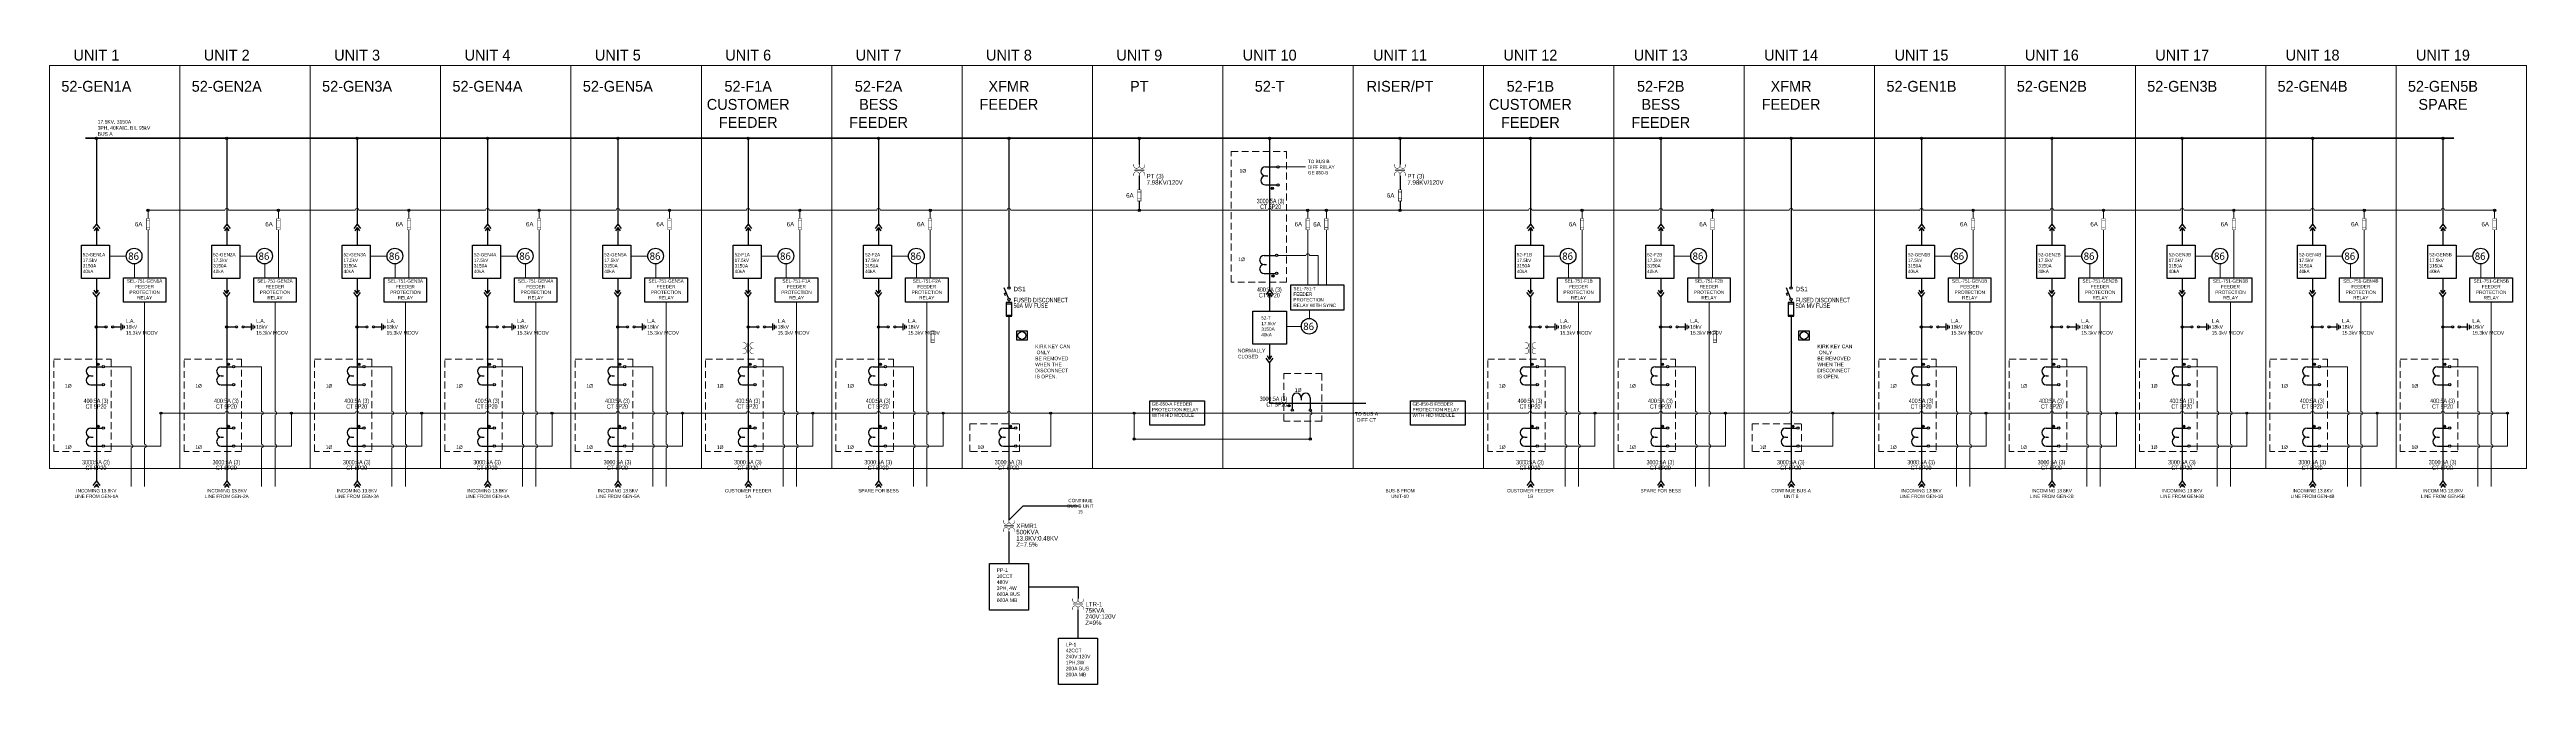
# Model space of a CAD drawing. Header units: metres. Extents: x 0.1 to 68.7, y 3.5 to 21.
import ezdxf
from ezdxf.enums import TextEntityAlignment as Align

# ---------------------------------------------------------------- set-up
doc = ezdxf.new("R2010")
doc.units = ezdxf.units.M
doc.header["$LTSCALE"] = 0.15
doc.linetypes.add('DASHED', pattern=[1.524, 1.27, -0.254])
for name, color, linetype, lineweight in [('SLD_BUS', 5, 'Continuous', 50), ('SLD_CONTROL', 7, 'Continuous', 13), ('SLD_CUBICLE', 8, 'Continuous', 13), ('SLD_SYMS', 7, 'Continuous', 25), ('SLD_TEXT', 7, 'Continuous', 13), ('SLD_WIRE', 7, 'Continuous', 25)]:
    doc.layers.add(name, color=color, linetype=linetype, lineweight=lineweight)
doc.layers.add('SYMS', color=7, linetype='Continuous')
doc.layers.add('WIRES', color=7, linetype='Continuous')
doc.styles.add('OpenSans', font='OpenSans-Regular.ttf')
doc.styles.add('WD', font='txt')

# ---------------------------------------------------------------- blocks, each defined once
blk = doc.blocks.new('WDDOT')
for radius in [0.03, 0.0187, 0.00929]:
    blk.add_circle((0, 0), radius)
blk = doc.blocks.new('VFU1_1-')
at = {"const_width": 0.0125}
blk.add_lwpolyline([(-0.047, 0.156), (-0.047, -0.156), (0.047, -0.156), (0.047, 0.156)], close=True, dxfattribs=at)
for points in [[(-0.047, 0.094), (0.047, 0.094)], [(-0.047, -0.094), (0.047, -0.094)]]:
    blk.add_lwpolyline(points, dxfattribs=at)
at = {"style": 'WD', "width": 0.85}
blk.add_attdef('RATING1', text='', height=0.125, dxfattribs=at).set_placement((-0.156, -0.062), align=Align.RIGHT)
at = {"linetype": 'Continuous', "style": 'WD', "width": 0.85, "flags": 8}
blk.add_attdef('TERM01', text='', height=0.125, dxfattribs=at).set_placement((-0.055, 0.175), align=Align.RIGHT)
at = {"color": 7, "style": 'WD'}
for tag, p in [('X4LINK', (-0.125, 0)), ('X1LINK', (0.125, 0))]:
    blk.add_attdef(tag, p, '', height=0.01, dxfattribs=at)
at = {"color": 7, "style": 'WD', "flags": 1}
for tag, p in [('X2TERM01', (0, 0.156)), ('X8TERM02', (0, -0.156))]:
    blk.add_attdef(tag, p, '', height=0.0125, dxfattribs=at)
at = {"style": 'WD', "width": 0.85}
for tag, p in [('TAG1', (0.127, -0.061)), ('LOC', (0.125, 0.109)), ('INST', (0.125, 0.281)), ('DESC1', (0.125, -0.234)), ('DESC2', (0.125, -0.406)), ('DESC3', (0.125, -0.578))]:
    blk.add_attdef(tag, p, '', height=0.125, dxfattribs=at)
at = {"linetype": 'Continuous', "style": 'WD', "width": 0.85, "flags": 8}
blk.add_attdef('TERM02', text='', height=0.125, dxfattribs=at).set_placement((-0.041, -0.182), align=Align.TOP_RIGHT)
at = {"style": 'WD', "flags": 9}
for tag, p in [('WDBLKNAM', (-0.129, -0.169)), ('FAMILY', (-0.142, -0.036)), ('WDTYPE', (-0.129, -0.153))]:
    blk.add_attdef(tag, text='', height=0.01, dxfattribs=at).set_placement(p, align=Align.RIGHT)
at = {"linetype": 'Continuous', "style": 'WD', "flags": 9}
blk.add_attdef('ASSYCODE', text='', height=0.01, dxfattribs=at).set_placement((-0.153, -0.106), align=Align.CENTER)
for tag, p in [('MFG', (-0.142, -0.088)), ('CAT', (-0.142, -0.073))]:
    blk.add_attdef(tag, text='', height=0.01, dxfattribs=at).set_placement(p, align=Align.RIGHT)
blk = doc.blocks.new('VCN1PJ')
for p, q in [((0, 0.062), (-0.094, -0.062)), ((0, 0.062), (0.094, -0.062)), ((0, -0.031), (-0.062, -0.125)), ((0, -0.031), (0.062, -0.125)), ((0, -0.031), (0, -0.094))]:
    blk.add_line(p, q)
at = {"style": 'WD', "width": 0.7}
for tag, p in [('LOC', (-0.062, 0.68)), ('INST', (0.229, 0.85)), ('DESC1', (-0.062, 0.511)), ('DESC2', (-0.062, 0.354))]:
    blk.add_attdef(tag, text='', height=0.125, dxfattribs=at).set_placement(p, align=Align.RIGHT)
at = {"style": 'WD'}
blk.add_attdef('TAG1', text='', height=0.125, dxfattribs=at).set_placement((-0.062, 0.094), align=Align.RIGHT)
for tag, p, height, flags in [('WDBLKNAM', (-0.132, 0.045), 0.01, 9), ('FAMILY', (-0.132, 0.064), 0.01, 9), ('X2TERM02', (0, 0.062), 0.0125, 1), ('X2TERMDESC02', (0.026, 0.042), 0.01, 1), ('X8TERM01', (0, -0.094), 0.0125, 1), ('X8TERMDESC01', (0.013, -0.115), 0.01, 1)]:
    blk.add_attdef(tag, p, '', height=height, dxfattribs=dict(at, flags=flags))
at = {"linetype": 'Continuous', "style": 'WD', "flags": 9}
for tag, p in [('MFG', (-0.109, 0)), ('CAT', (-0.107, 0.019)), ('ASSYCODE', (-0.109, -0.014))]:
    blk.add_attdef(tag, text='', height=0.01, dxfattribs=at).set_placement(p, align=Align.CENTER)
at = {"linetype": 'Continuous', "style": 'WD', "flags": 8}
blk.add_attdef('TERM02', (0.047, 0.062), '', height=0.125, dxfattribs=at)
at = {"style": 'WD'}
for tag, p in [('X4LINK', (-0.125, -0.062)), ('X1LINK', (0.125, -0.062))]:
    blk.add_attdef(tag, p, '', height=0.01, dxfattribs=at)
at = {"linetype": 'Continuous', "style": 'WD', "flags": 8}
blk.add_attdef('TERM01', text='', height=0.125, dxfattribs=at).set_placement((0.047, -0.156), align=Align.TOP_LEFT)
blk = doc.blocks.new('HGND2')
for p, q in [((0, 0.09375), (0, -0.09375)), ((0.046875, 0.0625), (0.046875, -0.0625)), ((0.09375, 0.03125), (0.09375, -0.03125))]:
    blk.add_line(p, q)
at = {"style": 'WD', "flags": 1}
blk.add_attdef('X4TERM01', (0, 0), '', height=0.01, dxfattribs=at)
blk = doc.blocks.new('ARRESTER')
at = {"color": 7, "ltscale": 0.2}
for centre in [(0.27, 0), (0.455, 0)]:
    blk.add_circle(centre, 0.0289, dxfattribs=at)
at = {"layer": 'WIRES', "color": 7, "ltscale": 0.2}
for p, q in [((0, 0), (0.241, 0)), ((0.484, 0), (0.677, 0))]:
    blk.add_line(p, q, dxfattribs=at)
at = {"layer": 'SYMS', "color": 7, "ltscale": 0.2}
for name, p in [('WDDOT', (0, 0)), ('HGND2', (0.677, 0))]:
    blk.add_blockref(name, p, dxfattribs=at)
at = {"color": 7, "ltscale": 0.2, "insert": (0.817, 0.22), "char_height": 0.1, "attachment_point": 1, "style": 'WD'}
blk.add_mtext('L.A.\\P18kV\\P15.3kV MCOV', dxfattribs=at)
blk = doc.blocks.new('VXF1CT')
for p, q in [((-0.344, 0.25), (-0.032, 0.25)), ((-0.344, 0), (-0.281, 0)), ((-0.344, -0.25), (-0.032, -0.25))]:
    blk.add_line(p, q)
for centre in [(0, 0.249), (0, -0.249)]:
    blk.add_circle(centre, 0.0322)
for centre in [(-0.344, 0.125), (-0.344, -0.125)]:
    blk.add_arc(centre, 0.125, 90, 270)
at = {"linetype": 'Continuous', "style": 'WD', "flags": 8}
for tag, p in [('TERM02', (-0.045, 0.267)), ('TERM01', (-0.055, -0.231))]:
    blk.add_attdef(tag, text='', height=0.125, dxfattribs=at).set_placement(p, align=Align.RIGHT)
at = {"style": 'WD'}
blk.add_attdef('TYPE', text='', height=0.125, dxfattribs=at).set_placement((-0.047, -0.047), align=Align.CENTER)
at = {"linetype": 'Continuous', "style": 'WD', "flags": 9}
for tag, p in [('ASSYCODE', (-0.171, 0.119)), ('MFG', (-0.173, 0.143)), ('CAT', (-0.171, 0.162))]:
    blk.add_attdef(tag, text='', height=0.01, dxfattribs=at).set_placement(p, align=Align.CENTER)
at = {"style": 'WD'}
for tag, p, height, flags in [('FAMILY', (-0.196, 0.191), 0.01, 9), ('X2TERM02', (0, 0.281), 0.0125, 1), ('X1TERM02', (0.032, 0.249), 0.0125, 1), ('X8TERM01', (0, -0.283), 0.0125, 1), ('X1TERM01', (0.032, -0.251), 0.0125, 1)]:
    blk.add_attdef(tag, p, '', height=height, dxfattribs=dict(at, flags=flags))
blk.add_attdef('TAG1', (0.281, 0.031), '', height=0.125, dxfattribs=at)
at = {"style": 'WD', "width": 0.7}
blk.add_attdef('RATING1', (0.281, -0.125), '', height=0.125, dxfattribs=at)
for tag, p in [('DESC1', (-0.201, -0.757)), ('INST', (-0.227, -0.422)), ('LOC', (-0.201, -0.601)), ('DESC2', (-0.201, -0.914))]:
    blk.add_attdef(tag, text='', height=0.125, dxfattribs=at).set_placement(p, align=Align.CENTER)
blk = doc.blocks.new('DEVICE_BUBBLE')
blk.add_circle((-0.008, 0.004), 0.217)
at = {"style": 'OpenSans'}
blk.add_attdef('DB', (-0.172, -0.099), '', height=0.2, dxfattribs=at)
blk = doc.blocks.new('HXF1T1_1-')
for points in [[(-0.156, 0, 0.0125, 0.0125, 0), (-0.126, 0, 0.0125, 0.0125, 1.005682), (-0.125, 0.156, 0, 0, 0)], [(0.156, 0, 0.0125, 0.0125, 0), (0.124, 0, 0.0125, 0.0125, 0.994377), (0.125, -0.156, 0, 0, 0)]]:
    blk.add_lwpolyline(points, format="xyseb")
at = {"const_width": 0.0125}
for points in [[(-0.156, 0.156), (-0.125, 0.156)], [(-0.016, -0.141), (-0.016, 0.141)], [(0.016, -0.141), (0.016, 0.141)], [(0.156, 0.156), (0.125, 0.156)], [(-0.156, -0.156), (-0.125, -0.156)], [(0.156, -0.156), (0.125, -0.156)]]:
    blk.add_lwpolyline(points, dxfattribs=at)
for points in [[(-0.125, -0.156, 1.000009), (-0.125, 0)], [(0.125, 0.156, 1.000009), (0.125, 0)]]:
    blk.add_lwpolyline(points, format="xyb", dxfattribs=at)
at = {"style": 'WD', "width": 0.85}
for tag, p in [('INST', (-0.012, 0.592)), ('TAG1', (-0.01, 0.25)), ('LOC', (-0.012, 0.42)), ('RATING1', (-0.01, -0.344)), ('RATING2', (-0.01, -0.516)), ('DESC1', (-0.01, -0.687)), ('DESC2', (-0.01, -0.859)), ('DESC3', (-0.01, -1.031))]:
    blk.add_attdef(tag, text='', height=0.125, dxfattribs=at).set_placement(p, align=Align.CENTER)
at = {"style": 'WD', "flags": 9}
blk.add_attdef('WDTYPE', text='', height=0.01, dxfattribs=at).set_placement((-0.221, 0.075), align=Align.RIGHT)
at = {"color": 7, "style": 'WD', "flags": 1}
for tag, p in [('X4TERM01', (-0.156, 0)), ('X1TERM02', (0.156, 0))]:
    blk.add_attdef(tag, p, '', height=0.0125, dxfattribs=at)
at = {"style": 'WD'}
for tag, p in [('X2LINK', (0, 0.156)), ('X8LINK', (0, -0.172))]:
    blk.add_attdef(tag, p, '', height=0.01, dxfattribs=at)
at = {"linetype": 'Continuous', "style": 'WD', "flags": 9}
for tag, p in [('ASSYCODE', (0.219, 0.062)), ('MFG', (0.228, 0.089)), ('CAT', (0.23, 0.108))]:
    blk.add_attdef(tag, text='', height=0.01, dxfattribs=at).set_placement(p, align=Align.CENTER)
at = {"style": 'WD', "flags": 9}
for tag, p in [('FAMILY', (0.206, 0.131)), ('CONTACT', (0.206, 0.04))]:
    blk.add_attdef(tag, p, '', height=0.01, dxfattribs=at)
at = {"linetype": 'Continuous', "style": 'WD', "flags": 8}
blk.add_attdef('TERM01', text='', height=0.125, dxfattribs=at).set_placement((-0.229, -0.031), align=Align.TOP_RIGHT)
blk.add_attdef('TERM02', text='', height=0.125, dxfattribs=at).set_placement((0.208, -0.031), align=Align.TOP_LEFT)
blk = doc.blocks.new('VDS11F')
for p, q in [((-0.013, -0.126), (-0.13, 0.156)), ((-0.065, 0), (-0.125, 0)), ((-0.099, -0.062), (-0.125, 0)), ((0.078, -0.25), (-0.078, -0.25)), ((-0.078, -0.25), (-0.078, -0.625)), ((-0.078, -0.281), (0.078, -0.281)), ((-0.078, -0.594), (0.078, -0.594)), ((-0.078, -0.625), (0.078, -0.625)), ((0, -0.188), (0, -0.25)), ((0.078, -0.625), (0.078, -0.25))]:
    blk.add_line(p, q)
for centre in [(0, 0.155), (0, -0.155)]:
    blk.add_circle(centre, 0.0322)
at = {"linetype": 'Continuous', "style": 'WD'}
for tag, height, flags, p in [('TERM01', 0.125, 8, (-0.055, 0.207)), ('MFG', 0.01, 9, (-0.08, -0.088)), ('CAT', 0.01, 9, (-0.08, -0.073))]:
    blk.add_attdef(tag, text='', height=height, dxfattribs=dict(at, flags=flags)).set_placement(p, align=Align.RIGHT)
at = {"style": 'WD', "width": 0.7}
blk.add_attdef('RATING1', text='', height=0.125, dxfattribs=at).set_placement((-0.156, 0.031), align=Align.RIGHT)
at = {"color": 7, "style": 'WD'}
for tag, p in [('X4LINK', (-0.203, 0)), ('X1LINK', (0, 0))]:
    blk.add_attdef(tag, p, '', height=0.01, dxfattribs=at)
at = {"color": 7, "style": 'WD', "flags": 1}
for tag, p in [('X2TERM01', (0, 0.188)), ('X8TERM02', (0, -0.625))]:
    blk.add_attdef(tag, p, '', height=0.0125, dxfattribs=at)
at = {"style": 'WD'}
for tag, p, width in [('TAG1', (0.127, 0.064), 0.9), ('XREF', (0.129, -0.09), 0.7), ('LOC', (0.127, 0.221), 0.7), ('INST', (0.127, 0.39), 0.7), ('DESC1', (0.129, -0.242), 0.7), ('DESC2', (0.129, -0.398), 0.7)]:
    blk.add_attdef(tag, p, '', height=0.125, dxfattribs=dict(at, width=width))
at = {"linetype": 'Continuous', "style": 'WD', "flags": 8}
blk.add_attdef('TERM02', text='', height=0.125, dxfattribs=at).set_placement((-0.041, -0.651), align=Align.TOP_RIGHT)
at = {"linetype": 'Continuous', "style": 'WD', "flags": 9}
blk.add_attdef('ASSYCODE', text='', height=0.01, dxfattribs=at).set_placement((-0.095, -0.108), align=Align.CENTER)
at = {"style": 'WD', "flags": 9}
for tag, p in [('CONTACT', (-0.066, -0.131)), ('FAMILY', (-0.08, -0.036))]:
    blk.add_attdef(tag, text='', height=0.01, dxfattribs=at).set_placement(p, align=Align.RIGHT)
at = {"style": 'WD', "width": 0.7}
blk.add_attdef('RATING2', text='', height=0.125, rotation=90, dxfattribs=at).set_placement((0, -0.438), align=Align.MIDDLE)
blk = doc.blocks.new('VXF1T1_1-')
at = {"const_width": 0.0125}
for points in [[(-0.156, 0.156), (-0.156, 0.125)], [(-0.141, 0.016), (0.141, 0.016)], [(0, 0.156), (0, 0.125)], [(0.156, 0.156), (0.156, 0.125)], [(-0.156, -0.156), (-0.156, -0.125)], [(-0.141, -0.016), (0.141, -0.016)], [(0, -0.156), (0, -0.125)], [(0.156, -0.156), (0.156, -0.125)]]:
    blk.add_lwpolyline(points, dxfattribs=at)
for points in [[(-0.156, 0.125, 1.000009), (0, 0.125)], [(0, 0.125, 1.000009), (0.156, 0.125)], [(0, -0.125, 1.000009), (-0.156, -0.125)], [(0.156, -0.125, 1.000009), (0, -0.125)]]:
    blk.add_lwpolyline(points, format="xyb", dxfattribs=at)
at = {"style": 'WD', "width": 0.85}
for tag, p in [('RATING1', (-0.281, 0.031)), ('RATING2', (-0.281, -0.141))]:
    blk.add_attdef(tag, text='', height=0.125, dxfattribs=at).set_placement(p, align=Align.RIGHT)
at = {"linetype": 'Continuous', "style": 'WD', "width": 0.85, "flags": 8}
blk.add_attdef('TERM01', text='', height=0.125, dxfattribs=at).set_placement((-0.055, 0.238), align=Align.RIGHT)
at = {"color": 7, "style": 'WD', "flags": 1}
for tag, p in [('X2TERM01', (0, 0.156)), ('X8TERM02', (0, -0.156))]:
    blk.add_attdef(tag, p, '', height=0.0125, dxfattribs=at)
at = {"style": 'WD', "width": 0.85}
for tag, p in [('TAG1', (0.205, -0.061)), ('LOC', (0.203, 0.109)), ('INST', (0.203, 0.281)), ('DESC1', (0.203, -0.234)), ('DESC2', (0.203, -0.406)), ('DESC3', (0.203, -0.578))]:
    blk.add_attdef(tag, p, '', height=0.125, dxfattribs=at)
at = {"linetype": 'Continuous', "style": 'WD', "width": 0.85, "flags": 8}
blk.add_attdef('TERM02', text='', height=0.125, dxfattribs=at).set_placement((-0.041, -0.213), align=Align.TOP_RIGHT)
at = {"style": 'WD', "flags": 9}
for tag, p in [('WDBLKNAM', (-0.191, -0.153)), ('FAMILY', (-0.205, -0.021)), ('WDTYPE', (-0.191, -0.138))]:
    blk.add_attdef(tag, text='', height=0.01, dxfattribs=at).set_placement(p, align=Align.RIGHT)
at = {"linetype": 'Continuous', "style": 'WD', "flags": 9}
blk.add_attdef('ASSYCODE', text='', height=0.01, dxfattribs=at).set_placement((-0.216, -0.091), align=Align.CENTER)
for tag, p in [('MFG', (-0.205, -0.073)), ('CAT', (-0.205, -0.058))]:
    blk.add_attdef(tag, text='', height=0.01, dxfattribs=at).set_placement(p, align=Align.RIGHT)
blk = doc.blocks.new('HXF1CT')
for p, q in [((-0.25, 0.344), (-0.25, 0.032)), ((0, 0.344), (0, 0.281)), ((0.25, 0.344), (0.25, 0.032))]:
    blk.add_line(p, q)
for centre in [(-0.249, 0), (0.249, 0)]:
    blk.add_circle(centre, 0.0322)
for centre in [(-0.125, 0.344), (0.125, 0.344)]:
    blk.add_arc(centre, 0.125, 0, 180)
at = {"style": 'WD', "width": 0.7}
for tag, p in [('INST', (-0.388, 0.577)), ('DESC1', (-0.388, 0.252)), ('DESC2', (-0.388, 0.095)), ('LOC', (-0.388, 0.408))]:
    blk.add_attdef(tag, text='', height=0.125, dxfattribs=at).set_placement(p, align=Align.RIGHT)
at = {"style": 'WD'}
for tag, p, height, flags in [('X4TERM01', (-0.281, 0), 0.0125, 1), ('X1TERM02', (0.281, 0), 0.0125, 1), ('FAMILY', (0.304, 0.191), 0.01, 9), ('X8TERM01', (-0.249, -0.032), 0.0125, 1), ('X8TERM02', (0.249, -0.032), 0.0125, 1)]:
    blk.add_attdef(tag, p, '', height=height, dxfattribs=dict(at, flags=flags))
blk.add_attdef('TYPE', text='', height=0.125, dxfattribs=at).set_placement((0, 0.125), align=Align.CENTER)
at = {"linetype": 'Continuous', "style": 'WD', "flags": 9}
for tag, p in [('ASSYCODE', (0.328, 0.125)), ('MFG', (0.327, 0.143)), ('CAT', (0.329, 0.162))]:
    blk.add_attdef(tag, text='', height=0.01, dxfattribs=at).set_placement(p, align=Align.CENTER)
at = {"style": 'WD'}
blk.add_attdef('TAG1', (0.368, 0.188), '', height=0.125, dxfattribs=at)
at = {"style": 'WD', "width": 0.7}
blk.add_attdef('RATING1', (0.368, 0.031), '', height=0.125, dxfattribs=at)
at = {"linetype": 'Continuous', "style": 'WD', "flags": 8}
for tag, p in [('TERM01', (-0.188, -0.031)), ('TERM02', (0.328, -0.031))]:
    blk.add_attdef(tag, text='', height=0.125, dxfattribs=at).set_placement(p, align=Align.TOP_LEFT)

msp = doc.modelspace()

# ---------------------------------------------------------------- linework, layer by layer
at = {"layer": 'SLD_BUS'}
msp.add_line((1.13, 18.583), (66.71, 18.583), dxfattribs=at)
at = {"layer": 'SLD_CONTROL'}
for p, q in [((34.179, 17.789), (34.915, 17.789)), ((2.861, 16.36), (2.861, 16.59)), ((2.861, 16.59), (4.99, 16.59)), ((5.09, 16.59), (8.6, 16.59)), ((6.471, 16.36), (6.471, 16.59)), ((8.7, 16.59), (12.21, 16.59)), ((10.081, 16.36), (10.081, 16.59)), ((12.31, 16.59), (15.82, 16.59)), ((13.691, 16.36), (13.691, 16.59)), ((15.92, 16.59), (19.43, 16.59)), ((17.301, 16.36), (17.301, 16.59)), ((19.53, 16.59), (23.04, 16.59)), ((20.911, 16.36), (20.911, 16.59)), ((23.14, 16.59), (26.65, 16.59)), ((24.521, 16.36), (24.521, 16.59)), ((26.75, 16.59), (33.87, 16.59)), ((33.97, 16.59), (41.09, 16.59)), ((34.975, 16.36), (34.975, 16.59)), ((35.49, 16.36), (35.49, 16.59)), ((41.19, 16.59), (44.7, 16.59)), ((42.571, 16.36), (42.571, 16.59)), ((44.8, 16.59), (48.31, 16.59)), ((46.181, 16.36), (46.181, 16.59)), ((48.41, 16.59), (51.92, 16.59)), ((52.02, 16.59), (55.53, 16.59)), ((53.401, 16.36), (53.401, 16.59)), ((55.63, 16.59), (59.14, 16.59)), ((57.011, 16.36), (57.011, 16.59)), ((59.24, 16.59), (62.75, 16.59)), ((60.621, 16.36), (60.621, 16.59)), ((62.85, 16.59), (66.36, 16.59)), ((64.231, 16.36), (64.231, 16.59)), ((66.46, 16.59), (67.841, 16.59)), ((67.841, 16.36), (67.841, 16.59)), ((2.861, 14.715), (2.861, 16.048)), ((6.471, 14.715), (6.471, 16.048)), ((10.081, 14.715), (10.081, 16.048)), ((13.691, 14.715), (13.691, 16.048)), ((17.301, 14.715), (17.301, 16.048)), ((20.911, 14.715), (20.911, 16.048)), ((24.521, 14.715), (24.521, 16.048)), ((34.975, 14.523), (34.975, 16.048)), ((35.49, 14.523), (35.49, 16.048)), ((42.571, 14.715), (42.571, 16.048)), ((46.181, 14.715), (46.181, 16.048)), ((53.401, 14.715), (53.401, 16.048)), ((57.011, 14.715), (57.011, 16.048)), ((60.621, 14.715), (60.621, 16.048)), ((64.231, 14.715), (64.231, 16.048)), ((67.841, 14.715), (67.841, 16.048)), ((1.792, 15.318), (2.267, 15.318)), ((2.484, 15.101), (2.484, 14.715)), ((5.402, 15.318), (5.877, 15.318)), ((6.094, 15.101), (6.094, 14.715)), ((9.012, 15.318), (9.487, 15.318)), ((9.704, 15.101), (9.704, 14.715)), ((12.622, 15.318), (13.097, 15.318)), ((13.314, 15.101), (13.314, 14.715)), ((16.232, 15.318), (16.707, 15.318)), ((16.924, 15.101), (16.924, 14.715)), ((19.842, 15.318), (20.317, 15.318)), ((20.534, 15.101), (20.534, 14.715)), ((23.452, 15.318), (23.927, 15.318)), ((24.144, 15.101), (24.144, 14.715)), ((34.144, 15.338), (34.925, 15.338)), ((35.025, 15.338), (35.261, 15.338)), ((35.261, 14.523), (35.261, 15.338)), ((41.502, 15.318), (41.977, 15.318)), ((42.194, 15.101), (42.194, 14.715)), ((45.112, 15.318), (45.587, 15.318)), ((45.804, 15.101), (45.804, 14.715)), ((52.332, 15.318), (52.807, 15.318)), ((53.024, 15.101), (53.024, 14.715)), ((55.942, 15.318), (56.417, 15.318)), ((56.634, 15.101), (56.634, 14.715)), ((59.552, 15.318), (60.027, 15.318)), ((60.244, 15.101), (60.244, 14.715)), ((63.162, 15.318), (63.637, 15.318)), ((63.854, 15.101), (63.854, 14.715)), ((66.772, 15.318), (67.247, 15.318)), ((67.464, 15.101), (67.464, 14.715)), ((2.767, 10.109), (2.767, 14.043)), ((6.377, 11.02), (6.377, 14.043)), ((9.987, 11.02), (9.987, 14.043)), ((13.597, 11.02), (13.597, 14.043)), ((17.207, 11.02), (17.207, 14.043)), ((20.817, 11.02), (20.817, 14.043)), ((24.427, 11.02), (24.427, 14.043)), ((35.023, 13.59), (35.023, 13.821)), ((42.477, 11.02), (42.477, 14.043)), ((46.087, 11.02), (46.087, 14.043)), ((53.307, 11.02), (53.307, 14.043)), ((56.917, 11.02), (56.917, 14.043)), ((60.527, 11.02), (60.527, 14.043)), ((64.137, 11.02), (64.137, 14.043)), ((67.747, 11.02), (67.747, 14.043)), ((34.384, 13.373), (34.806, 13.373)), ((1.654, 12.255), (2.396, 12.255)), ((2.396, 10.109), (2.396, 12.255)), ((5.264, 12.255), (6.006, 12.255)), ((6.006, 11.02), (6.006, 12.255)), ((8.874, 12.255), (9.616, 12.255)), ((9.616, 11.02), (9.616, 12.255)), ((12.484, 12.255), (13.226, 12.255)), ((13.226, 11.02), (13.226, 12.255)), ((16.094, 12.255), (16.836, 12.255)), ((16.836, 11.02), (16.836, 12.255)), ((19.704, 12.255), (20.446, 12.255)), ((20.446, 11.02), (20.446, 12.255)), ((23.314, 12.255), (24.056, 12.255)), ((24.056, 11.02), (24.056, 12.255)), ((41.364, 12.255), (42.106, 12.255)), ((42.106, 11.02), (42.106, 12.255)), ((44.974, 12.255), (45.716, 12.255)), ((45.716, 11.02), (45.716, 12.255)), ((52.194, 12.255), (52.936, 12.255)), ((52.936, 11.02), (52.936, 12.255)), ((55.804, 12.255), (56.546, 12.255)), ((56.546, 11.02), (56.546, 12.255)), ((59.414, 12.255), (60.156, 12.255)), ((60.156, 11.02), (60.156, 12.255)), ((63.024, 12.255), (63.766, 12.255)), ((63.766, 11.02), (63.766, 12.255)), ((66.634, 12.255), (67.376, 12.255)), ((67.376, 11.02), (67.376, 12.255)), ((35.044, 11.02), (35.044, 11.021)), ((3.219, 10.059), (3.219, 10.97)), ((3.219, 10.97), (4.99, 10.97)), ((5.09, 10.97), (8.6, 10.97)), ((6.006, 10.109), (6.006, 10.92)), ((6.377, 10.109), (6.377, 10.92)), ((6.829, 10.059), (6.829, 10.97)), ((8.7, 10.97), (12.21, 10.97)), ((9.616, 10.109), (9.616, 10.92)), ((9.987, 10.109), (9.987, 10.92)), ((10.439, 10.059), (10.439, 10.97)), ((12.31, 10.97), (15.82, 10.97)), ((13.226, 10.109), (13.226, 10.92)), ((13.597, 10.109), (13.597, 10.92)), ((14.049, 10.059), (14.049, 10.97)), ((15.92, 10.97), (19.43, 10.97)), ((16.836, 10.109), (16.836, 10.92)), ((17.207, 10.109), (17.207, 10.92)), ((17.659, 10.059), (17.659, 10.97)), ((19.53, 10.97), (23.04, 10.97)), ((20.446, 10.109), (20.446, 10.92)), ((20.817, 10.109), (20.817, 10.92)), ((21.269, 10.059), (21.269, 10.97)), ((23.14, 10.97), (26.65, 10.97)), ((24.056, 10.109), (24.056, 10.92)), ((24.427, 10.109), (24.427, 10.92)), ((24.879, 10.059), (24.879, 10.97)), ((26.75, 10.97), (41.09, 10.97)), ((27.857, 10.059), (27.857, 10.97)), ((30.167, 10.255), (30.167, 10.97)), ((35.044, 10.255), (35.044, 10.92)), ((37.82, 10.97), (37.417, 10.97)), ((41.19, 10.97), (44.7, 10.97)), ((42.106, 10.109), (42.106, 10.92)), ((42.477, 10.109), (42.477, 10.92)), ((42.929, 10.059), (42.929, 10.97)), ((44.8, 10.97), (48.31, 10.97)), ((45.716, 10.109), (45.716, 10.92)), ((46.087, 10.109), (46.087, 10.92)), ((46.539, 10.059), (46.539, 10.97)), ((48.41, 10.97), (51.92, 10.97)), ((49.517, 10.059), (49.517, 10.97)), ((52.02, 10.97), (55.53, 10.97)), ((52.936, 10.109), (52.936, 10.92)), ((53.307, 10.109), (53.307, 10.92)), ((53.759, 10.059), (53.759, 10.97)), ((55.63, 10.97), (59.14, 10.97)), ((56.546, 10.109), (56.546, 10.92)), ((56.917, 10.109), (56.917, 10.92)), ((57.369, 10.059), (57.369, 10.97)), ((59.24, 10.97), (62.75, 10.97)), ((60.156, 10.109), (60.156, 10.92)), ((60.527, 10.109), (60.527, 10.92)), ((60.979, 10.059), (60.979, 10.97)), ((62.85, 10.97), (66.36, 10.97)), ((63.766, 10.109), (63.766, 10.92)), ((64.137, 10.109), (64.137, 10.92)), ((64.589, 10.059), (64.589, 10.97)), ((66.46, 10.97), (68.199, 10.97)), ((67.376, 10.109), (67.376, 10.92)), ((67.747, 10.109), (67.747, 10.92)), ((68.199, 10.059), (68.199, 10.97)), ((1.654, 10.059), (3.219, 10.059)), ((2.396, 8.936), (2.396, 10.009)), ((2.767, 8.936), (2.767, 10.009)), ((5.264, 10.059), (6.829, 10.059)), ((6.006, 8.936), (6.006, 10.009)), ((6.377, 8.936), (6.377, 10.009)), ((8.874, 10.059), (10.439, 10.059)), ((9.616, 8.936), (9.616, 10.009)), ((9.987, 8.936), (9.987, 10.009)), ((12.484, 10.059), (14.049, 10.059)), ((13.226, 8.936), (13.226, 10.009)), ((13.597, 8.936), (13.597, 10.009)), ((16.094, 10.059), (17.659, 10.059)), ((16.836, 8.936), (16.836, 10.009)), ((17.207, 8.936), (17.207, 10.009)), ((19.704, 10.059), (21.269, 10.059)), ((20.446, 8.936), (20.446, 10.009)), ((20.817, 8.936), (20.817, 10.009)), ((23.314, 10.059), (24.879, 10.059)), ((24.056, 8.936), (24.056, 10.009)), ((24.427, 8.936), (24.427, 10.009)), ((26.93, 10.059), (27.857, 10.059)), ((30.167, 10.255), (35.044, 10.255)), ((41.364, 10.059), (42.929, 10.059)), ((42.106, 8.936), (42.106, 10.009)), ((42.477, 8.936), (42.477, 10.009)), ((44.974, 10.059), (46.539, 10.059)), ((45.716, 8.936), (45.716, 10.009)), ((46.087, 8.936), (46.087, 10.009)), ((48.59, 10.059), (49.517, 10.059)), ((52.194, 10.059), (53.759, 10.059)), ((52.936, 8.936), (52.936, 10.009)), ((53.307, 8.936), (53.307, 10.009)), ((55.804, 10.059), (57.369, 10.059)), ((56.546, 8.936), (56.546, 10.009)), ((56.917, 8.936), (56.917, 10.009)), ((59.414, 10.059), (60.979, 10.059)), ((60.156, 8.936), (60.156, 10.009)), ((60.527, 8.936), (60.527, 10.009)), ((63.024, 10.059), (64.589, 10.059)), ((63.766, 8.936), (63.766, 10.009)), ((64.137, 8.936), (64.137, 10.009)), ((66.634, 10.059), (68.199, 10.059)), ((67.376, 8.936), (67.376, 10.009)), ((67.747, 8.936), (67.747, 10.009))]:
    msp.add_line(p, q, dxfattribs=at)
for centre, start, end in [((5.04, 16.59), 0, 180), ((8.65, 16.59), 0, 180), ((12.26, 16.59), 0, 180), ((15.87, 16.59), 0, 180), ((19.48, 16.59), 0, 180), ((23.09, 16.59), 0, 180), ((26.7, 16.59), 0, 180), ((33.92, 16.59), 0, 180), ((41.14, 16.59), 0, 180), ((44.75, 16.59), 0, 180), ((48.36, 16.59), 0, 180), ((51.97, 16.59), 0, 180), ((55.58, 16.59), 0, 180), ((59.19, 16.59), 0, 180), ((62.8, 16.59), 0, 180), ((66.41, 16.59), 0, 180), ((34.975, 15.338), 0, 180), ((5.04, 10.97), 0, 180), ((6.006, 10.97), 270, 90), ((6.377, 10.97), 270, 90), ((8.65, 10.97), 0, 180), ((9.616, 10.97), 270, 90), ((9.987, 10.97), 270, 90), ((12.26, 10.97), 0, 180), ((13.226, 10.97), 270, 90), ((13.597, 10.97), 270, 90), ((15.87, 10.97), 0, 180), ((16.836, 10.97), 270, 90), ((17.207, 10.97), 270, 90), ((19.48, 10.97), 0, 180), ((20.446, 10.97), 270, 90), ((20.817, 10.97), 270, 90), ((23.09, 10.97), 0, 180), ((24.056, 10.97), 270, 90), ((24.427, 10.97), 270, 90), ((26.7, 10.97), 0, 180), ((35.044, 10.97), 270, 90), ((41.14, 10.97), 0, 180), ((42.106, 10.97), 270, 90), ((42.477, 10.97), 270, 90), ((44.75, 10.97), 0, 180), ((45.716, 10.97), 270, 90), ((46.087, 10.97), 270, 90), ((48.36, 10.97), 0, 180), ((51.97, 10.97), 0, 180), ((52.936, 10.97), 270, 90), ((53.307, 10.97), 270, 90), ((55.58, 10.97), 0, 180), ((56.546, 10.97), 270, 90), ((56.917, 10.97), 270, 90), ((59.19, 10.97), 0, 180), ((60.156, 10.97), 270, 90), ((60.527, 10.97), 270, 90), ((62.8, 10.97), 0, 180), ((63.766, 10.97), 270, 90), ((64.137, 10.97), 270, 90), ((66.41, 10.97), 0, 180), ((67.376, 10.97), 270, 90), ((67.747, 10.97), 270, 90), ((2.396, 10.059), 270, 90), ((2.767, 10.059), 270, 90), ((6.006, 10.059), 270, 90), ((6.377, 10.059), 270, 90), ((9.616, 10.059), 270, 90), ((9.987, 10.059), 270, 90), ((13.226, 10.059), 270, 90), ((13.597, 10.059), 270, 90), ((16.836, 10.059), 270, 90), ((17.207, 10.059), 270, 90), ((20.446, 10.059), 270, 90), ((20.817, 10.059), 270, 90), ((24.056, 10.059), 270, 90), ((24.427, 10.059), 270, 90), ((42.106, 10.059), 270, 90), ((42.477, 10.059), 270, 90), ((45.716, 10.059), 270, 90), ((46.087, 10.059), 270, 90), ((52.936, 10.059), 270, 90), ((53.307, 10.059), 270, 90), ((56.546, 10.059), 270, 90), ((56.917, 10.059), 270, 90), ((60.156, 10.059), 270, 90), ((60.527, 10.059), 270, 90), ((63.766, 10.059), 270, 90), ((64.137, 10.059), 270, 90), ((67.376, 10.059), 270, 90), ((67.747, 10.059), 270, 90)]:
    msp.add_arc(centre, 0.05, start, end, dxfattribs=at)
at = {"layer": 'SLD_CUBICLE'}
for points in [[(0.133, 20.602), (3.743, 20.602), (3.743, 9.435), (0.133, 9.435)], [(3.743, 20.602), (7.353, 20.602), (7.353, 9.435), (3.743, 9.435)], [(7.353, 20.602), (10.963, 20.602), (10.963, 9.435), (7.353, 9.435)], [(10.963, 20.602), (14.573, 20.602), (14.573, 9.435), (10.963, 9.435)], [(14.573, 20.602), (18.183, 20.602), (18.183, 9.435), (14.573, 9.435)], [(18.183, 20.602), (21.793, 20.602), (21.793, 9.435), (18.183, 9.435)], [(21.793, 20.602), (25.403, 20.602), (25.403, 9.435), (21.793, 9.435)], [(25.403, 20.602), (29.013, 20.602), (29.013, 9.435), (25.403, 9.435)], [(29.013, 20.602), (32.623, 20.602), (32.623, 9.435), (29.013, 9.435)], [(32.623, 20.602), (36.233, 20.602), (36.233, 9.435), (32.623, 9.435)], [(36.233, 20.602), (39.843, 20.602), (39.843, 9.435), (36.233, 9.435)], [(39.843, 20.602), (43.453, 20.602), (43.453, 9.435), (39.843, 9.435)], [(43.453, 20.602), (47.063, 20.602), (47.063, 9.435), (43.453, 9.435)], [(47.063, 20.602), (50.673, 20.602), (50.673, 9.435), (47.063, 9.435)], [(50.673, 20.602), (54.283, 20.602), (54.283, 9.435), (50.673, 9.435)], [(54.283, 20.602), (57.893, 20.602), (57.893, 9.435), (54.283, 9.435)], [(57.893, 20.602), (61.503, 20.602), (61.503, 9.435), (57.893, 9.435)], [(61.503, 20.602), (65.113, 20.602), (65.113, 9.435), (61.503, 9.435)], [(65.113, 20.602), (68.723, 20.602), (68.723, 9.435), (65.113, 9.435)]]:
    msp.add_lwpolyline(points, close=True, dxfattribs=at)
at = {"layer": 'SLD_CUBICLE', "linetype": 'DASHED'}
for points in [[(32.856, 18.213), (34.387, 18.213), (34.387, 14.603), (32.856, 14.603)], [(0.248, 12.465), (1.841, 12.465), (1.841, 9.912), (0.248, 9.912)], [(3.858, 12.465), (5.451, 12.465), (5.451, 9.912), (3.858, 9.912)], [(7.468, 12.465), (9.061, 12.465), (9.061, 9.912), (7.468, 9.912)], [(11.078, 12.465), (12.671, 12.465), (12.671, 9.912), (11.078, 9.912)], [(14.688, 12.465), (16.281, 12.465), (16.281, 9.912), (14.688, 9.912)], [(18.298, 12.465), (19.891, 12.465), (19.891, 9.912), (18.298, 9.912)], [(21.908, 12.465), (23.501, 12.465), (23.501, 9.912), (21.908, 9.912)], [(39.958, 12.465), (41.551, 12.465), (41.551, 9.912), (39.958, 9.912)], [(43.568, 12.465), (45.161, 12.465), (45.161, 9.912), (43.568, 9.912)], [(50.788, 12.465), (52.381, 12.465), (52.381, 9.912), (50.788, 9.912)], [(54.398, 12.465), (55.991, 12.465), (55.991, 9.912), (54.398, 9.912)], [(58.008, 12.465), (59.601, 12.465), (59.601, 9.912), (58.008, 9.912)], [(61.618, 12.465), (63.211, 12.465), (63.211, 9.912), (61.618, 9.912)], [(65.228, 12.465), (66.821, 12.465), (66.821, 9.912), (65.228, 9.912)], [(34.315, 12.069), (35.361, 12.069), (35.361, 10.749), (34.315, 10.749)], [(25.619, 10.679), (26.99, 10.679), (26.99, 9.907), (25.619, 9.907)], [(47.279, 10.679), (48.65, 10.679), (48.65, 9.907), (47.279, 9.907)]]:
    msp.add_lwpolyline(points, close=True, dxfattribs=at)
at = {"layer": 'SLD_SYMS'}
for points in [[(1.015, 15.622), (1.792, 15.622), (1.792, 14.701), (1.015, 14.701)], [(4.625, 15.622), (5.402, 15.622), (5.402, 14.701), (4.625, 14.701)], [(8.235, 15.622), (9.012, 15.622), (9.012, 14.701), (8.235, 14.701)], [(11.845, 15.622), (12.622, 15.622), (12.622, 14.701), (11.845, 14.701)], [(15.455, 15.622), (16.232, 15.622), (16.232, 14.701), (15.455, 14.701)], [(19.065, 15.622), (19.842, 15.622), (19.842, 14.701), (19.065, 14.701)], [(22.675, 15.622), (23.452, 15.622), (23.452, 14.701), (22.675, 14.701)], [(40.725, 15.622), (41.502, 15.622), (41.502, 14.701), (40.725, 14.701)], [(44.335, 15.622), (45.112, 15.622), (45.112, 14.701), (44.335, 14.701)], [(51.555, 15.622), (52.332, 15.622), (52.332, 14.701), (51.555, 14.701)], [(55.165, 15.622), (55.942, 15.622), (55.942, 14.701), (55.165, 14.701)], [(58.775, 15.622), (59.552, 15.622), (59.552, 14.701), (58.775, 14.701)], [(62.385, 15.622), (63.162, 15.622), (63.162, 14.701), (62.385, 14.701)], [(65.995, 15.622), (66.772, 15.622), (66.772, 14.701), (65.995, 14.701)], [(2.177, 14.715), (3.355, 14.715), (3.355, 14.043), (2.177, 14.043)], [(5.787, 14.715), (6.965, 14.715), (6.965, 14.043), (5.787, 14.043)], [(9.397, 14.715), (10.575, 14.715), (10.575, 14.043), (9.397, 14.043)], [(13.007, 14.715), (14.185, 14.715), (14.185, 14.043), (13.007, 14.043)], [(16.617, 14.715), (17.795, 14.715), (17.795, 14.043), (16.617, 14.043)], [(20.227, 14.715), (21.405, 14.715), (21.405, 14.043), (20.227, 14.043)], [(23.837, 14.715), (25.015, 14.715), (25.015, 14.043), (23.837, 14.043)], [(34.509, 14.523), (35.972, 14.523), (35.972, 13.821), (34.509, 13.821)], [(41.887, 14.715), (43.065, 14.715), (43.065, 14.043), (41.887, 14.043)], [(45.497, 14.715), (46.675, 14.715), (46.675, 14.043), (45.497, 14.043)], [(52.717, 14.715), (53.895, 14.715), (53.895, 14.043), (52.717, 14.043)], [(56.327, 14.715), (57.505, 14.715), (57.505, 14.043), (56.327, 14.043)], [(59.937, 14.715), (61.115, 14.715), (61.115, 14.043), (59.937, 14.043)], [(63.547, 14.715), (64.725, 14.715), (64.725, 14.043), (63.547, 14.043)], [(67.157, 14.715), (68.335, 14.715), (68.335, 14.043), (67.157, 14.043)], [(33.456, 13.8), (34.384, 13.8), (34.384, 12.88), (33.456, 12.88)], [(26.917, 13.255), (27.201, 13.255), (27.201, 12.988), (26.917, 12.988)], [(48.577, 13.255), (48.861, 13.255), (48.861, 12.988), (48.577, 12.988)], [(30.6, 11.31), (32.117, 11.31), (32.117, 10.637), (30.6, 10.637)], [(37.82, 11.31), (39.337, 11.31), (39.337, 10.637), (37.82, 10.637)], [(26.16, 6.804), (27.24, 6.804), (27.24, 5.517), (26.16, 5.517)], [(28.072, 4.743), (29.153, 4.743), (29.153, 3.457), (28.072, 3.457)]]:
    msp.add_lwpolyline(points, close=True, dxfattribs=at)
for centre in [(27.059, 13.121), (48.719, 13.121)]:
    msp.add_circle(centre, 0.11, dxfattribs=at)
at = {"layer": 'SLD_WIRE'}
for p, q in [((1.43, 18.583), (1.43, 16.207)), ((5.04, 18.583), (5.04, 16.207)), ((8.65, 18.583), (8.65, 16.207)), ((12.26, 18.583), (12.26, 16.207)), ((15.87, 18.583), (15.87, 16.207)), ((19.48, 18.583), (19.48, 16.207)), ((23.09, 18.583), (23.09, 16.207)), ((26.7, 18.583), (26.7, 14.469)), ((30.31, 18.583), (30.31, 17.861)), ((33.92, 18.583), (33.92, 14.386)), ((37.53, 18.583), (37.53, 17.861)), ((41.14, 18.583), (41.14, 16.207)), ((44.75, 18.583), (44.75, 16.207)), ((48.36, 18.583), (48.36, 14.469)), ((51.97, 18.583), (51.97, 16.207)), ((55.58, 18.583), (55.58, 16.207)), ((59.19, 18.583), (59.19, 16.207)), ((62.8, 18.583), (62.8, 16.207)), ((66.41, 18.583), (66.41, 16.207)), ((30.31, 17.548), (30.31, 17.157)), ((37.53, 17.548), (37.53, 17.157)), ((30.31, 16.845), (30.31, 16.59)), ((37.53, 16.845), (37.53, 16.59)), ((1.43, 16.051), (1.43, 15.622)), ((5.04, 16.051), (5.04, 15.622)), ((8.65, 16.051), (8.65, 15.622)), ((12.26, 16.051), (12.26, 15.622)), ((15.87, 16.051), (15.87, 15.622)), ((19.48, 16.051), (19.48, 15.622)), ((23.09, 16.051), (23.09, 15.622)), ((41.14, 16.051), (41.14, 15.622)), ((44.75, 16.051), (44.75, 15.622)), ((51.97, 16.051), (51.97, 15.622)), ((55.58, 16.051), (55.58, 15.622)), ((59.19, 16.051), (59.19, 15.622)), ((62.8, 16.051), (62.8, 15.622)), ((66.41, 16.051), (66.41, 15.622)), ((1.43, 14.701), (1.43, 14.346)), ((5.04, 14.701), (5.04, 14.346)), ((8.65, 14.701), (8.65, 14.346)), ((12.26, 14.701), (12.26, 14.346)), ((15.87, 14.701), (15.87, 14.346)), ((19.48, 14.701), (19.48, 14.346)), ((23.09, 14.701), (23.09, 14.346)), ((41.14, 14.701), (41.14, 14.346)), ((44.75, 14.701), (44.75, 14.346)), ((51.97, 14.701), (51.97, 14.346)), ((55.58, 14.701), (55.58, 14.346)), ((59.19, 14.701), (59.19, 14.346)), ((62.8, 14.701), (62.8, 14.346)), ((66.41, 14.701), (66.41, 14.346)), ((1.43, 14.189), (1.43, 9.097)), ((5.04, 14.189), (5.04, 9.097)), ((8.65, 14.189), (8.65, 9.097)), ((12.26, 14.189), (12.26, 9.097)), ((15.87, 14.189), (15.87, 9.097)), ((19.48, 14.189), (19.48, 9.097)), ((23.09, 14.189), (23.09, 9.097)), ((33.92, 14.229), (33.92, 13.8)), ((41.14, 14.189), (41.14, 9.097)), ((44.75, 14.189), (44.75, 9.097)), ((51.97, 14.189), (51.97, 9.097)), ((55.58, 14.189), (55.58, 9.097)), ((59.19, 14.189), (59.19, 9.097)), ((62.8, 14.189), (62.8, 9.097)), ((66.41, 14.189), (66.41, 9.097)), ((26.7, 13.657), (26.7, 8.005)), ((48.36, 13.657), (48.36, 9.097)), ((33.92, 12.88), (33.92, 12.524)), ((33.92, 12.368), (33.92, 11.246)), ((33.92, 11.246), (36.58, 11.246)), ((26.7, 8.005), (27.097, 8.402)), ((27.097, 8.402), (28.618, 8.402)), ((26.7, 7.693), (26.7, 6.804)), ((27.24, 6.161), (28.614, 6.161)), ((28.612, 5.525), (28.612, 4.743)), ((28.614, 6.161), (28.614, 5.838))]:
    msp.add_line(p, q, dxfattribs=at)

# ---------------------------------------------------------------- block references
at = {"layer": 'SLD_SYMS'}
for name, p in [('WDDOT', (1.43, 18.583)), ('WDDOT', (5.04, 18.583)), ('WDDOT', (8.65, 18.583)), ('WDDOT', (12.26, 18.583)), ('WDDOT', (15.87, 18.583)), ('WDDOT', (19.48, 18.583)), ('WDDOT', (23.09, 18.583)), ('WDDOT', (26.7, 18.583)), ('WDDOT', (30.31, 18.583)), ('WDDOT', (33.92, 18.583)), ('WDDOT', (37.53, 18.583)), ('WDDOT', (41.14, 18.583)), ('WDDOT', (44.75, 18.583)), ('WDDOT', (48.36, 18.583)), ('WDDOT', (51.97, 18.583)), ('WDDOT', (55.58, 18.583)), ('WDDOT', (59.19, 18.583)), ('WDDOT', (62.8, 18.583)), ('WDDOT', (66.41, 18.583)), ('WDDOT', (33.992, 17.199)), ('WDDOT', (2.861, 16.59)), ('WDDOT', (6.471, 16.59)), ('WDDOT', (10.081, 16.59)), ('WDDOT', (13.691, 16.59)), ('WDDOT', (17.301, 16.59)), ('WDDOT', (20.911, 16.59)), ('WDDOT', (24.521, 16.59)), ('WDDOT', (30.31, 16.59)), ('WDDOT', (34.975, 16.59)), ('WDDOT', (35.49, 16.59)), ('WDDOT', (37.53, 16.59)), ('WDDOT', (42.571, 16.59)), ('WDDOT', (46.181, 16.59)), ('WDDOT', (53.401, 16.59)), ('WDDOT', (57.011, 16.59)), ('WDDOT', (60.621, 16.59)), ('WDDOT', (64.231, 16.59)), ('WDDOT', (67.841, 16.59)), ('VCN1PJ', (1.43, 16.144)), ('VCN1PJ', (5.04, 16.144)), ('VCN1PJ', (8.65, 16.144)), ('VCN1PJ', (12.26, 16.144)), ('VCN1PJ', (15.87, 16.144)), ('VCN1PJ', (19.48, 16.144)), ('VCN1PJ', (23.09, 16.144)), ('VCN1PJ', (41.14, 16.144)), ('VCN1PJ', (44.75, 16.144)), ('VCN1PJ', (51.97, 16.144)), ('VCN1PJ', (55.58, 16.144)), ('VCN1PJ', (59.19, 16.144)), ('VCN1PJ', (62.8, 16.144)), ('VCN1PJ', (66.41, 16.144)), ('WDDOT', (34.011, 14.771)), ('VCN1PJ', (33.92, 14.323)), ('ARRESTER', (1.428, 13.359)), ('ARRESTER', (5.038, 13.359)), ('ARRESTER', (8.648, 13.359)), ('ARRESTER', (12.258, 13.359)), ('ARRESTER', (15.868, 13.359)), ('ARRESTER', (19.478, 13.359)), ('ARRESTER', (23.088, 13.359)), ('VFU1_1-', (24.59, 13.09)), ('ARRESTER', (41.138, 13.359)), ('ARRESTER', (44.748, 13.359)), ('VFU1_1-', (46.25, 13.09)), ('ARRESTER', (51.968, 13.359)), ('ARRESTER', (55.578, 13.359)), ('ARRESTER', (59.188, 13.359)), ('ARRESTER', (62.798, 13.359)), ('ARRESTER', (66.408, 13.359)), ('WDDOT', (1.48, 12.325)), ('WDDOT', (5.09, 12.325)), ('WDDOT', (8.7, 12.325)), ('WDDOT', (12.31, 12.325)), ('WDDOT', (15.92, 12.325)), ('HXF1T1_1-', (19.48, 12.77)), ('WDDOT', (19.53, 12.325)), ('WDDOT', (23.14, 12.325)), ('HXF1T1_1-', (41.14, 12.77)), ('WDDOT', (41.19, 12.325)), ('WDDOT', (44.8, 12.325)), ('WDDOT', (52.02, 12.325)), ('WDDOT', (55.63, 12.325)), ('WDDOT', (59.24, 12.325)), ('WDDOT', (62.85, 12.325)), ('WDDOT', (66.46, 12.325)), ('WDDOT', (3.219, 10.97)), ('WDDOT', (6.829, 10.97)), ('WDDOT', (10.439, 10.97)), ('WDDOT', (14.049, 10.97)), ('WDDOT', (17.659, 10.97)), ('WDDOT', (21.269, 10.97)), ('WDDOT', (24.879, 10.97)), ('WDDOT', (27.857, 10.97)), ('WDDOT', (30.167, 10.97)), ('WDDOT', (34.454, 11.176)), ('WDDOT', (42.929, 10.97)), ('WDDOT', (46.539, 10.97)), ('WDDOT', (49.517, 10.97)), ('WDDOT', (53.759, 10.97)), ('WDDOT', (57.369, 10.97)), ('WDDOT', (60.979, 10.97)), ('WDDOT', (64.589, 10.97)), ('WDDOT', (68.199, 10.97)), ('WDDOT', (1.474, 10.606)), ('WDDOT', (5.084, 10.606)), ('WDDOT', (8.694, 10.606)), ('WDDOT', (12.304, 10.606)), ('WDDOT', (15.914, 10.606)), ('WDDOT', (19.524, 10.606)), ('WDDOT', (23.134, 10.606)), ('WDDOT', (26.744, 10.606)), ('WDDOT', (41.184, 10.606)), ('WDDOT', (44.794, 10.606)), ('WDDOT', (48.404, 10.606)), ('WDDOT', (52.014, 10.606)), ('WDDOT', (55.624, 10.606)), ('WDDOT', (59.234, 10.606)), ('WDDOT', (62.844, 10.606)), ('WDDOT', (66.454, 10.606)), ('WDDOT', (30.167, 10.255)), ('WDDOT', (35.044, 10.255)), ('VCN1PJ', (1.43, 9.034)), ('VCN1PJ', (5.04, 9.034)), ('VCN1PJ', (8.65, 9.034)), ('VCN1PJ', (12.26, 9.034)), ('VCN1PJ', (15.87, 9.034)), ('VCN1PJ', (19.48, 9.034)), ('VCN1PJ', (23.09, 9.034)), ('VCN1PJ', (41.14, 9.034)), ('VCN1PJ', (44.75, 9.034)), ('VCN1PJ', (48.36, 9.034)), ('VCN1PJ', (51.97, 9.034)), ('VCN1PJ', (55.58, 9.034)), ('VCN1PJ', (59.19, 9.034)), ('VCN1PJ', (62.8, 9.034)), ('VCN1PJ', (66.41, 9.034))]:
    msp.add_blockref(name, p, dxfattribs=at)
ref = msp.add_blockref('VXF1T1_1-', (30.31, 17.704), dxfattribs=at)
ref.add_attrib('DESC2', '7.98KV/120V', (30.513, 17.298), dxfattribs={"layer": '0', "height": 0.125, "style": 'WD', "width": 0.85})
ref.add_attrib('DESC1', 'PT (3)', (30.513, 17.47), dxfattribs={"layer": '0', "height": 0.125, "style": 'WD', "width": 0.85})
ref = msp.add_blockref('VXF1T1_1-', (37.53, 17.704), dxfattribs=at)
ref.add_attrib('DESC2', '7.98KV/120V', (37.733, 17.298), dxfattribs={"layer": '0', "height": 0.125, "style": 'WD', "width": 0.85})
ref.add_attrib('DESC1', 'PT (3)', (37.733, 17.47), dxfattribs={"layer": '0', "height": 0.125, "style": 'WD', "width": 0.85})
ref = msp.add_blockref('VFU1_1-', (30.31, 17.001), dxfattribs=at)
ref.add_attrib('RATING1', '6A', dxfattribs={"layer": '0', "height": 0.125, "style": 'WD', "width": 0.85}).set_placement((30.154, 16.939), align=Align.RIGHT)
ref = msp.add_blockref('VXF1CT', (34.147, 17.54), dxfattribs=at)
ref.add_attrib('DESC1', '3000:5A (3)', dxfattribs={"layer": '0', "height": 0.125, "style": 'WD', "width": 0.7}).set_placement((33.946, 16.783), align=Align.CENTER)
ref.add_attrib('DESC2', 'CT 5P20', dxfattribs={"layer": '0', "height": 0.125, "style": 'WD', "width": 0.7}).set_placement((33.946, 16.626), align=Align.CENTER)
ref = msp.add_blockref('VFU1_1-', (37.53, 17.001), dxfattribs=at)
ref.add_attrib('RATING1', '6A', dxfattribs={"layer": '0', "height": 0.125, "style": 'WD', "width": 0.85}).set_placement((37.374, 16.939), align=Align.RIGHT)
ref = msp.add_blockref('VFU1_1-', (2.861, 16.204), dxfattribs=at)
ref.add_attrib('RATING1', '6A', dxfattribs={"layer": '0', "height": 0.125, "style": 'WD', "width": 0.85}).set_placement((2.705, 16.142), align=Align.RIGHT)
ref = msp.add_blockref('VFU1_1-', (6.471, 16.204), dxfattribs=at)
ref.add_attrib('RATING1', '6A', dxfattribs={"layer": '0', "height": 0.125, "style": 'WD', "width": 0.85}).set_placement((6.315, 16.142), align=Align.RIGHT)
ref = msp.add_blockref('VFU1_1-', (10.081, 16.204), dxfattribs=at)
ref.add_attrib('RATING1', '6A', dxfattribs={"layer": '0', "height": 0.125, "style": 'WD', "width": 0.85}).set_placement((9.925, 16.142), align=Align.RIGHT)
ref = msp.add_blockref('VFU1_1-', (13.691, 16.204), dxfattribs=at)
ref.add_attrib('RATING1', '6A', dxfattribs={"layer": '0', "height": 0.125, "style": 'WD', "width": 0.85}).set_placement((13.535, 16.142), align=Align.RIGHT)
ref = msp.add_blockref('VFU1_1-', (17.301, 16.204), dxfattribs=at)
ref.add_attrib('RATING1', '6A', dxfattribs={"layer": '0', "height": 0.125, "style": 'WD', "width": 0.85}).set_placement((17.145, 16.142), align=Align.RIGHT)
ref = msp.add_blockref('VFU1_1-', (20.911, 16.204), dxfattribs=at)
ref.add_attrib('RATING1', '6A', dxfattribs={"layer": '0', "height": 0.125, "style": 'WD', "width": 0.85}).set_placement((20.755, 16.142), align=Align.RIGHT)
ref = msp.add_blockref('VFU1_1-', (24.521, 16.204), dxfattribs=at)
ref.add_attrib('RATING1', '6A', dxfattribs={"layer": '0', "height": 0.125, "style": 'WD', "width": 0.85}).set_placement((24.365, 16.142), align=Align.RIGHT)
ref = msp.add_blockref('VFU1_1-', (34.975, 16.204), dxfattribs=at)
ref.add_attrib('RATING1', '6A', dxfattribs={"layer": '0', "height": 0.125, "style": 'WD', "width": 0.85}).set_placement((34.819, 16.142), align=Align.RIGHT)
ref = msp.add_blockref('VFU1_1-', (35.49, 16.203), dxfattribs=at)
ref.add_attrib('RATING1', '6A', dxfattribs={"layer": '0', "height": 0.125, "style": 'WD', "width": 0.85}).set_placement((35.334, 16.14), align=Align.RIGHT)
ref = msp.add_blockref('VFU1_1-', (42.571, 16.204), dxfattribs=at)
ref.add_attrib('RATING1', '6A', dxfattribs={"layer": '0', "height": 0.125, "style": 'WD', "width": 0.85}).set_placement((42.415, 16.142), align=Align.RIGHT)
ref = msp.add_blockref('VFU1_1-', (46.181, 16.204), dxfattribs=at)
ref.add_attrib('RATING1', '6A', dxfattribs={"layer": '0', "height": 0.125, "style": 'WD', "width": 0.85}).set_placement((46.025, 16.142), align=Align.RIGHT)
ref = msp.add_blockref('VFU1_1-', (53.401, 16.204), dxfattribs=at)
ref.add_attrib('RATING1', '6A', dxfattribs={"layer": '0', "height": 0.125, "style": 'WD', "width": 0.85}).set_placement((53.245, 16.142), align=Align.RIGHT)
ref = msp.add_blockref('VFU1_1-', (57.011, 16.204), dxfattribs=at)
ref.add_attrib('RATING1', '6A', dxfattribs={"layer": '0', "height": 0.125, "style": 'WD', "width": 0.85}).set_placement((56.855, 16.142), align=Align.RIGHT)
ref = msp.add_blockref('VFU1_1-', (60.621, 16.204), dxfattribs=at)
ref.add_attrib('RATING1', '6A', dxfattribs={"layer": '0', "height": 0.125, "style": 'WD', "width": 0.85}).set_placement((60.465, 16.142), align=Align.RIGHT)
ref = msp.add_blockref('VFU1_1-', (64.231, 16.204), dxfattribs=at)
ref.add_attrib('RATING1', '6A', dxfattribs={"layer": '0', "height": 0.125, "style": 'WD', "width": 0.85}).set_placement((64.075, 16.142), align=Align.RIGHT)
ref = msp.add_blockref('VFU1_1-', (67.841, 16.204), dxfattribs=at)
ref.add_attrib('RATING1', '6A', dxfattribs={"layer": '0', "height": 0.125, "style": 'WD', "width": 0.85}).set_placement((67.685, 16.142), align=Align.RIGHT)
for name, p, values in [('DEVICE_BUBBLE', (2.484, 15.318), {'DB': '86'}), ('DEVICE_BUBBLE', (6.094, 15.318), {'DB': '86'}), ('DEVICE_BUBBLE', (9.704, 15.318), {'DB': '86'}), ('DEVICE_BUBBLE', (13.314, 15.318), {'DB': '86'}), ('DEVICE_BUBBLE', (16.924, 15.318), {'DB': '86'}), ('DEVICE_BUBBLE', (20.534, 15.318), {'DB': '86'}), ('DEVICE_BUBBLE', (24.144, 15.318), {'DB': '86'}), ('DEVICE_BUBBLE', (42.194, 15.318), {'DB': '86'}), ('DEVICE_BUBBLE', (45.804, 15.318), {'DB': '86'}), ('DEVICE_BUBBLE', (53.024, 15.318), {'DB': '86'}), ('DEVICE_BUBBLE', (56.634, 15.318), {'DB': '86'}), ('DEVICE_BUBBLE', (60.244, 15.318), {'DB': '86'}), ('DEVICE_BUBBLE', (63.854, 15.318), {'DB': '86'}), ('DEVICE_BUBBLE', (67.464, 15.318), {'DB': '86'}), ('VDS11F', (26.7, 14.282), {'DESC2': '50A MV FUSE', 'DESC1': 'FUSED DISCONNECT', 'TAG1': 'DS1'}), ('VDS11F', (48.36, 14.282), {'DESC2': '50A MV FUSE', 'DESC1': 'FUSED DISCONNECT', 'TAG1': 'DS1'}), ('DEVICE_BUBBLE', (35.023, 13.373), {'DB': '86'}), ('VXF1T1_1-', (26.7, 7.849), {'DESC2': '13.8KV:0.48KV', 'DESC1': '500KVA', 'TAG1': 'XFMR1', 'DESC3': 'Z=7.5%'}), ('VXF1T1_1-', (28.612, 5.681), {'DESC2': '240V:120V', 'DESC1': '75KVA', 'TAG1': 'LTR-1', 'DESC3': 'Z=9%'})]:
    msp.add_blockref(name, p, dxfattribs=at).add_auto_attribs(values)
ref = msp.add_blockref('VXF1CT', (34.112, 15.089), dxfattribs=at)
ref.add_attrib('DESC1', '400:5A (3)', dxfattribs={"layer": '0', "height": 0.125, "style": 'WD', "width": 0.7}).set_placement((33.911, 14.332), align=Align.CENTER)
ref.add_attrib('DESC2', 'CT 5P20', dxfattribs={"layer": '0', "height": 0.125, "style": 'WD', "width": 0.7}).set_placement((33.911, 14.175), align=Align.CENTER)
at = {"layer": 'SLD_SYMS', "rotation": 180}
for p in [(1.43, 14.252), (5.04, 14.252), (8.65, 14.252), (12.26, 14.252), (15.87, 14.252), (19.48, 14.252), (23.09, 14.252), (41.14, 14.252), (44.75, 14.252), (51.97, 14.252), (55.58, 14.252), (59.19, 14.252), (62.8, 14.252), (66.41, 14.252), (33.92, 12.43)]:
    msp.add_blockref('VCN1PJ', p, dxfattribs=at)
at = {"layer": 'SLD_SYMS'}
ref = msp.add_blockref('VXF1CT', (1.62, 12.007), dxfattribs=at)
ref.add_attrib('DESC1', '400:5A (3)', dxfattribs={"layer": '0', "height": 0.125, "style": 'WD', "width": 0.7}).set_placement((1.419, 11.25), align=Align.CENTER)
ref.add_attrib('DESC2', 'CT 5P20', dxfattribs={"layer": '0', "height": 0.125, "style": 'WD', "width": 0.7}).set_placement((1.419, 11.093), align=Align.CENTER)
ref = msp.add_blockref('VXF1CT', (5.23, 12.007), dxfattribs=at)
ref.add_attrib('DESC1', '400:5A (3)', dxfattribs={"layer": '0', "height": 0.125, "style": 'WD', "width": 0.7}).set_placement((5.029, 11.25), align=Align.CENTER)
ref.add_attrib('DESC2', 'CT 5P20', dxfattribs={"layer": '0', "height": 0.125, "style": 'WD', "width": 0.7}).set_placement((5.029, 11.093), align=Align.CENTER)
ref = msp.add_blockref('VXF1CT', (8.84, 12.007), dxfattribs=at)
ref.add_attrib('DESC1', '400:5A (3)', dxfattribs={"layer": '0', "height": 0.125, "style": 'WD', "width": 0.7}).set_placement((8.639, 11.25), align=Align.CENTER)
ref.add_attrib('DESC2', 'CT 5P20', dxfattribs={"layer": '0', "height": 0.125, "style": 'WD', "width": 0.7}).set_placement((8.639, 11.093), align=Align.CENTER)
ref = msp.add_blockref('VXF1CT', (12.45, 12.007), dxfattribs=at)
ref.add_attrib('DESC1', '400:5A (3)', dxfattribs={"layer": '0', "height": 0.125, "style": 'WD', "width": 0.7}).set_placement((12.249, 11.25), align=Align.CENTER)
ref.add_attrib('DESC2', 'CT 5P20', dxfattribs={"layer": '0', "height": 0.125, "style": 'WD', "width": 0.7}).set_placement((12.249, 11.093), align=Align.CENTER)
ref = msp.add_blockref('VXF1CT', (16.06, 12.007), dxfattribs=at)
ref.add_attrib('DESC1', '400:5A (3)', dxfattribs={"layer": '0', "height": 0.125, "style": 'WD', "width": 0.7}).set_placement((15.859, 11.25), align=Align.CENTER)
ref.add_attrib('DESC2', 'CT 5P20', dxfattribs={"layer": '0', "height": 0.125, "style": 'WD', "width": 0.7}).set_placement((15.859, 11.093), align=Align.CENTER)
ref = msp.add_blockref('VXF1CT', (19.67, 12.007), dxfattribs=at)
ref.add_attrib('DESC1', '400:5A (3)', dxfattribs={"layer": '0', "height": 0.125, "style": 'WD', "width": 0.7}).set_placement((19.469, 11.25), align=Align.CENTER)
ref.add_attrib('DESC2', 'CT 5P20', dxfattribs={"layer": '0', "height": 0.125, "style": 'WD', "width": 0.7}).set_placement((19.469, 11.093), align=Align.CENTER)
ref = msp.add_blockref('VXF1CT', (23.28, 12.007), dxfattribs=at)
ref.add_attrib('DESC1', '400:5A (3)', dxfattribs={"layer": '0', "height": 0.125, "style": 'WD', "width": 0.7}).set_placement((23.079, 11.25), align=Align.CENTER)
ref.add_attrib('DESC2', 'CT 5P20', dxfattribs={"layer": '0', "height": 0.125, "style": 'WD', "width": 0.7}).set_placement((23.079, 11.093), align=Align.CENTER)
ref = msp.add_blockref('VXF1CT', (41.33, 12.007), dxfattribs=at)
ref.add_attrib('DESC1', '400:5A (3)', dxfattribs={"layer": '0', "height": 0.125, "style": 'WD', "width": 0.7}).set_placement((41.129, 11.25), align=Align.CENTER)
ref.add_attrib('DESC2', 'CT 5P20', dxfattribs={"layer": '0', "height": 0.125, "style": 'WD', "width": 0.7}).set_placement((41.129, 11.093), align=Align.CENTER)
ref = msp.add_blockref('VXF1CT', (44.94, 12.007), dxfattribs=at)
ref.add_attrib('DESC1', '400:5A (3)', dxfattribs={"layer": '0', "height": 0.125, "style": 'WD', "width": 0.7}).set_placement((44.739, 11.25), align=Align.CENTER)
ref.add_attrib('DESC2', 'CT 5P20', dxfattribs={"layer": '0', "height": 0.125, "style": 'WD', "width": 0.7}).set_placement((44.739, 11.093), align=Align.CENTER)
ref = msp.add_blockref('VXF1CT', (52.16, 12.007), dxfattribs=at)
ref.add_attrib('DESC1', '400:5A (3)', dxfattribs={"layer": '0', "height": 0.125, "style": 'WD', "width": 0.7}).set_placement((51.959, 11.25), align=Align.CENTER)
ref.add_attrib('DESC2', 'CT 5P20', dxfattribs={"layer": '0', "height": 0.125, "style": 'WD', "width": 0.7}).set_placement((51.959, 11.093), align=Align.CENTER)
ref = msp.add_blockref('VXF1CT', (55.77, 12.007), dxfattribs=at)
ref.add_attrib('DESC1', '400:5A (3)', dxfattribs={"layer": '0', "height": 0.125, "style": 'WD', "width": 0.7}).set_placement((55.569, 11.25), align=Align.CENTER)
ref.add_attrib('DESC2', 'CT 5P20', dxfattribs={"layer": '0', "height": 0.125, "style": 'WD', "width": 0.7}).set_placement((55.569, 11.093), align=Align.CENTER)
ref = msp.add_blockref('VXF1CT', (59.38, 12.007), dxfattribs=at)
ref.add_attrib('DESC1', '400:5A (3)', dxfattribs={"layer": '0', "height": 0.125, "style": 'WD', "width": 0.7}).set_placement((59.179, 11.25), align=Align.CENTER)
ref.add_attrib('DESC2', 'CT 5P20', dxfattribs={"layer": '0', "height": 0.125, "style": 'WD', "width": 0.7}).set_placement((59.179, 11.093), align=Align.CENTER)
ref = msp.add_blockref('VXF1CT', (62.99, 12.007), dxfattribs=at)
ref.add_attrib('DESC1', '400:5A (3)', dxfattribs={"layer": '0', "height": 0.125, "style": 'WD', "width": 0.7}).set_placement((62.789, 11.25), align=Align.CENTER)
ref.add_attrib('DESC2', 'CT 5P20', dxfattribs={"layer": '0', "height": 0.125, "style": 'WD', "width": 0.7}).set_placement((62.789, 11.093), align=Align.CENTER)
ref = msp.add_blockref('VXF1CT', (66.6, 12.007), dxfattribs=at)
ref.add_attrib('DESC1', '400:5A (3)', dxfattribs={"layer": '0', "height": 0.125, "style": 'WD', "width": 0.7}).set_placement((66.399, 11.25), align=Align.CENTER)
ref.add_attrib('DESC2', 'CT 5P20', dxfattribs={"layer": '0', "height": 0.125, "style": 'WD', "width": 0.7}).set_placement((66.399, 11.093), align=Align.CENTER)
ref = msp.add_blockref('HXF1CT', (34.795, 11.054), dxfattribs=at)
ref.add_attrib('DESC1', '3000:5A (3)', dxfattribs={"layer": '0', "height": 0.125, "style": 'WD', "width": 0.7}).set_placement((34.407, 11.306), align=Align.RIGHT)
ref.add_attrib('DESC2', 'CT 5P20', dxfattribs={"layer": '0', "height": 0.125, "style": 'WD', "width": 0.7}).set_placement((34.407, 11.149), align=Align.RIGHT)
ref = msp.add_blockref('VXF1CT', (1.62, 10.308), dxfattribs=at)
ref.add_attrib('DESC1', '3000:5A (3)', dxfattribs={"layer": '0', "height": 0.125, "style": 'WD', "width": 0.7}).set_placement((1.419, 9.551), align=Align.CENTER)
ref.add_attrib('DESC2', 'CT 5P20', dxfattribs={"layer": '0', "height": 0.125, "style": 'WD', "width": 0.7}).set_placement((1.419, 9.394), align=Align.CENTER)
ref = msp.add_blockref('VXF1CT', (5.23, 10.308), dxfattribs=at)
ref.add_attrib('DESC1', '3000:5A (3)', dxfattribs={"layer": '0', "height": 0.125, "style": 'WD', "width": 0.7}).set_placement((5.029, 9.551), align=Align.CENTER)
ref.add_attrib('DESC2', 'CT 5P20', dxfattribs={"layer": '0', "height": 0.125, "style": 'WD', "width": 0.7}).set_placement((5.029, 9.394), align=Align.CENTER)
ref = msp.add_blockref('VXF1CT', (8.84, 10.308), dxfattribs=at)
ref.add_attrib('DESC1', '3000:5A (3)', dxfattribs={"layer": '0', "height": 0.125, "style": 'WD', "width": 0.7}).set_placement((8.639, 9.551), align=Align.CENTER)
ref.add_attrib('DESC2', 'CT 5P20', dxfattribs={"layer": '0', "height": 0.125, "style": 'WD', "width": 0.7}).set_placement((8.639, 9.394), align=Align.CENTER)
ref = msp.add_blockref('VXF1CT', (12.45, 10.308), dxfattribs=at)
ref.add_attrib('DESC1', '3000:5A (3)', dxfattribs={"layer": '0', "height": 0.125, "style": 'WD', "width": 0.7}).set_placement((12.249, 9.551), align=Align.CENTER)
ref.add_attrib('DESC2', 'CT 5P20', dxfattribs={"layer": '0', "height": 0.125, "style": 'WD', "width": 0.7}).set_placement((12.249, 9.394), align=Align.CENTER)
ref = msp.add_blockref('VXF1CT', (16.06, 10.308), dxfattribs=at)
ref.add_attrib('DESC1', '3000:5A (3)', dxfattribs={"layer": '0', "height": 0.125, "style": 'WD', "width": 0.7}).set_placement((15.859, 9.551), align=Align.CENTER)
ref.add_attrib('DESC2', 'CT 5P20', dxfattribs={"layer": '0', "height": 0.125, "style": 'WD', "width": 0.7}).set_placement((15.859, 9.394), align=Align.CENTER)
ref = msp.add_blockref('VXF1CT', (19.67, 10.308), dxfattribs=at)
ref.add_attrib('DESC1', '3000:5A (3)', dxfattribs={"layer": '0', "height": 0.125, "style": 'WD', "width": 0.7}).set_placement((19.469, 9.551), align=Align.CENTER)
ref.add_attrib('DESC2', 'CT 5P20', dxfattribs={"layer": '0', "height": 0.125, "style": 'WD', "width": 0.7}).set_placement((19.469, 9.394), align=Align.CENTER)
ref = msp.add_blockref('VXF1CT', (23.28, 10.308), dxfattribs=at)
ref.add_attrib('DESC1', '3000:5A (3)', dxfattribs={"layer": '0', "height": 0.125, "style": 'WD', "width": 0.7}).set_placement((23.079, 9.551), align=Align.CENTER)
ref.add_attrib('DESC2', 'CT 5P20', dxfattribs={"layer": '0', "height": 0.125, "style": 'WD', "width": 0.7}).set_placement((23.079, 9.394), align=Align.CENTER)
ref = msp.add_blockref('VXF1CT', (26.89, 10.308), dxfattribs=at)
ref.add_attrib('DESC1', '3000:5A (3)', dxfattribs={"layer": '0', "height": 0.125, "style": 'WD', "width": 0.7}).set_placement((26.689, 9.551), align=Align.CENTER)
ref.add_attrib('DESC2', 'CT 5P20', dxfattribs={"layer": '0', "height": 0.125, "style": 'WD', "width": 0.7}).set_placement((26.689, 9.394), align=Align.CENTER)
ref = msp.add_blockref('VXF1CT', (41.33, 10.308), dxfattribs=at)
ref.add_attrib('DESC1', '3000:5A (3)', dxfattribs={"layer": '0', "height": 0.125, "style": 'WD', "width": 0.7}).set_placement((41.129, 9.551), align=Align.CENTER)
ref.add_attrib('DESC2', 'CT 5P20', dxfattribs={"layer": '0', "height": 0.125, "style": 'WD', "width": 0.7}).set_placement((41.129, 9.394), align=Align.CENTER)
ref = msp.add_blockref('VXF1CT', (44.94, 10.308), dxfattribs=at)
ref.add_attrib('DESC1', '3000:5A (3)', dxfattribs={"layer": '0', "height": 0.125, "style": 'WD', "width": 0.7}).set_placement((44.739, 9.551), align=Align.CENTER)
ref.add_attrib('DESC2', 'CT 5P20', dxfattribs={"layer": '0', "height": 0.125, "style": 'WD', "width": 0.7}).set_placement((44.739, 9.394), align=Align.CENTER)
ref = msp.add_blockref('VXF1CT', (48.55, 10.308), dxfattribs=at)
ref.add_attrib('DESC1', '3000:5A (3)', dxfattribs={"layer": '0', "height": 0.125, "style": 'WD', "width": 0.7}).set_placement((48.349, 9.551), align=Align.CENTER)
ref.add_attrib('DESC2', 'CT 5P20', dxfattribs={"layer": '0', "height": 0.125, "style": 'WD', "width": 0.7}).set_placement((48.349, 9.394), align=Align.CENTER)
ref = msp.add_blockref('VXF1CT', (52.16, 10.308), dxfattribs=at)
ref.add_attrib('DESC1', '3000:5A (3)', dxfattribs={"layer": '0', "height": 0.125, "style": 'WD', "width": 0.7}).set_placement((51.959, 9.551), align=Align.CENTER)
ref.add_attrib('DESC2', 'CT 5P20', dxfattribs={"layer": '0', "height": 0.125, "style": 'WD', "width": 0.7}).set_placement((51.959, 9.394), align=Align.CENTER)
ref = msp.add_blockref('VXF1CT', (55.77, 10.308), dxfattribs=at)
ref.add_attrib('DESC1', '3000:5A (3)', dxfattribs={"layer": '0', "height": 0.125, "style": 'WD', "width": 0.7}).set_placement((55.569, 9.551), align=Align.CENTER)
ref.add_attrib('DESC2', 'CT 5P20', dxfattribs={"layer": '0', "height": 0.125, "style": 'WD', "width": 0.7}).set_placement((55.569, 9.394), align=Align.CENTER)
ref = msp.add_blockref('VXF1CT', (59.38, 10.308), dxfattribs=at)
ref.add_attrib('DESC1', '3000:5A (3)', dxfattribs={"layer": '0', "height": 0.125, "style": 'WD', "width": 0.7}).set_placement((59.179, 9.551), align=Align.CENTER)
ref.add_attrib('DESC2', 'CT 5P20', dxfattribs={"layer": '0', "height": 0.125, "style": 'WD', "width": 0.7}).set_placement((59.179, 9.394), align=Align.CENTER)
ref = msp.add_blockref('VXF1CT', (62.99, 10.308), dxfattribs=at)
ref.add_attrib('DESC1', '3000:5A (3)', dxfattribs={"layer": '0', "height": 0.125, "style": 'WD', "width": 0.7}).set_placement((62.789, 9.551), align=Align.CENTER)
ref.add_attrib('DESC2', 'CT 5P20', dxfattribs={"layer": '0', "height": 0.125, "style": 'WD', "width": 0.7}).set_placement((62.789, 9.394), align=Align.CENTER)
ref = msp.add_blockref('VXF1CT', (66.6, 10.308), dxfattribs=at)
ref.add_attrib('DESC1', '3000:5A (3)', dxfattribs={"layer": '0', "height": 0.125, "style": 'WD', "width": 0.7}).set_placement((66.399, 9.551), align=Align.CENTER)
ref.add_attrib('DESC2', 'CT 5P20', dxfattribs={"layer": '0', "height": 0.125, "style": 'WD', "width": 0.7}).set_placement((66.399, 9.394), align=Align.CENTER)

# ---------------------------------------------------------------- texts
at = {"layer": 'SLD_TEXT'}
for s, insert, char_height, attachment_point in [('UNIT 1', (1.43, 21.037), 0.3, 2), ('UNIT 2', (5.04, 21.037), 0.3, 2), ('UNIT 3', (8.65, 21.037), 0.3, 2), ('UNIT 4', (12.26, 21.037), 0.3, 2), ('UNIT 5', (15.87, 21.037), 0.3, 2), ('UNIT 6', (19.48, 21.037), 0.3, 2), ('UNIT 7', (23.09, 21.037), 0.3, 2), ('UNIT 8', (26.7, 21.037), 0.3, 2), ('UNIT 9', (30.31, 21.037), 0.3, 2), ('UNIT 10', (33.92, 21.037), 0.3, 2), ('UNIT 11', (37.53, 21.037), 0.3, 2), ('UNIT 12', (41.14, 21.037), 0.3, 2), ('UNIT 13', (44.75, 21.037), 0.3, 2), ('UNIT 14', (48.36, 21.037), 0.3, 2), ('UNIT 15', (51.97, 21.037), 0.3, 2), ('UNIT 16', (55.58, 21.037), 0.3, 2), ('UNIT 17', (59.19, 21.037), 0.3, 2), ('UNIT 18', (62.8, 21.037), 0.3, 2), ('UNIT 19', (66.41, 21.037), 0.3, 2), ('52-GEN1A', (1.43, 20.173), 0.3, 2), ('52-GEN2A', (5.04, 20.173), 0.3, 2), ('52-GEN3A', (8.65, 20.173), 0.3, 2), ('52-GEN4A', (12.26, 20.173), 0.3, 2), ('52-GEN5A', (15.87, 20.173), 0.3, 2), ('52-F1A\\PCUSTOMER\\PFEEDER', (19.48, 20.173), 0.3, 2), ('52-F2A\\PBESS\\PFEEDER', (23.09, 20.173), 0.3, 2), ('XFMR\\PFEEDER', (26.7, 20.173), 0.3, 2), ('PT', (30.31, 20.173), 0.3, 2), ('52-T', (33.92, 20.173), 0.3, 2), ('RISER/PT', (37.53, 20.173), 0.3, 2), ('52-F1B\\PCUSTOMER\\PFEEDER', (41.14, 20.173), 0.3, 2), ('52-F2B\\PBESS\\PFEEDER', (44.75, 20.173), 0.3, 2), ('XFMR\\PFEEDER', (48.36, 20.173), 0.3, 2), ('52-GEN1B', (51.97, 20.173), 0.3, 2), ('52-GEN2B', (55.58, 20.173), 0.3, 2), ('52-GEN3B', (59.19, 20.173), 0.3, 2), ('52-GEN4B', (62.8, 20.173), 0.3, 2), ('52-GEN5B\\PSPARE', (66.41, 20.173), 0.3, 2), ('17.5KV, 3150A\\P3PH, 40KAIC, BIL 95kV\\PBUS A', (1.465, 19.088), 0.1, 1), ('TO BUS B\\PDIFF RELAY\\PGE 850-B', (34.979, 17.988), 0.093, 1), ('1%%C', (33.178, 17.732), 0.1, 2), ('52-GEN1A\\P17.5kV\\P3150A\\P40kA', (1.054, 15.408), 0.093, 1), ('52-GEN2A\\P17.5kV\\P3150A\\P40kA', (4.664, 15.408), 0.093, 1), ('52-GEN3A\\P17.5kV\\P3150A\\P40kA', (8.274, 15.408), 0.093, 1), ('52-GEN4A\\P17.5kV\\P3150A\\P40kA', (11.884, 15.408), 0.093, 1), ('52-GEN5A\\P17.5kV\\P3150A\\P40kA', (15.494, 15.408), 0.093, 1), ('52-F1A\\P17.5kV\\P3150A\\P40kA', (19.104, 15.408), 0.093, 1), ('52-F2A\\P17.5kV\\P3150A\\P40kA', (22.714, 15.408), 0.093, 1), ('1%%C', (33.143, 15.281), 0.1, 2), ('52-F1B\\P17.5kV\\P3150A\\P40kA', (40.764, 15.408), 0.093, 1), ('52-F2B\\P17.5kV\\P3150A\\P40kA', (44.374, 15.408), 0.093, 1), ('52-GEN1B\\P17.5kV\\P3150A\\P40kA', (51.594, 15.408), 0.093, 1), ('52-GEN2B\\P17.5kV\\P3150A\\P40kA', (55.204, 15.408), 0.093, 1), ('52-GEN3B\\P17.5kV\\P3150A\\P40kA', (58.814, 15.408), 0.093, 1), ('52-GEN4B\\P17.5kV\\P3150A\\P40kA', (62.424, 15.408), 0.093, 1), ('52-GEN5B\\P17.5kV\\P3150A\\P40kA', (66.034, 15.408), 0.093, 1), ('SEL-751-GEN1A\\PFEEDER\\PPROTECTION\\PRELAY', (2.766, 14.677), 0.093, 2), ('SEL-751-GEN2A\\PFEEDER\\PPROTECTION\\PRELAY', (6.376, 14.677), 0.093, 2), ('SEL-751-GEN3A\\PFEEDER\\PPROTECTION\\PRELAY', (9.986, 14.677), 0.093, 2), ('SEL-751-GEN4A\\PFEEDER\\PPROTECTION\\PRELAY', (13.596, 14.677), 0.093, 2), ('SEL-751-GEN5A\\PFEEDER\\PPROTECTION\\PRELAY', (17.206, 14.677), 0.093, 2), ('SEL-751-F1A\\PFEEDER\\PPROTECTION\\PRELAY', (20.816, 14.677), 0.093, 2), ('SEL-751-F2A\\PFEEDER\\PPROTECTION\\PRELAY', (24.426, 14.677), 0.093, 2), ('SEL-751-T\\PFEEDER\\PPROTECTION\\PRELAY WITH SYNC', (34.577, 14.468), 0.093, 1), ('SEL-751-F1B\\PFEEDER\\PPROTECTION\\PRELAY', (42.476, 14.677), 0.093, 2), ('SEL-751-F2B\\PFEEDER\\PPROTECTION\\PRELAY', (46.086, 14.677), 0.093, 2), ('SEL-751-GEN1B\\PFEEDER\\PPROTECTION\\PRELAY', (53.306, 14.677), 0.093, 2), ('SEL-751-GEN2B\\PFEEDER\\PPROTECTION\\PRELAY', (56.916, 14.677), 0.093, 2), ('SEL-751-GEN3B\\PFEEDER\\PPROTECTION\\PRELAY', (60.526, 14.677), 0.093, 2), ('SEL-751-GEN4B\\PFEEDER\\PPROTECTION\\PRELAY', (64.136, 14.677), 0.093, 2), ('SEL-751-GEN5B\\PFEEDER\\PPROTECTION\\PRELAY', (67.746, 14.677), 0.093, 2), ('52-T\\P17.5kV\\P3150A\\P40kA', (33.688, 13.655), 0.093, 1), ('KIRK KEY CAN\\P ONLY\\PBE REMOVED \\PWHEN THE \\PDISCONNECT\\PIS OPEN.', (27.427, 12.87), 0.1, 1), ('NORMALLY\\PCLOSED', (33.041, 12.754), 0.1, 1), ('KIRK KEY CAN\\P ONLY\\PBE REMOVED \\PWHEN THE \\PDISCONNECT\\PIS OPEN.', (49.087, 12.87), 0.1, 1), ('1%%C', (0.653, 11.774), 0.1, 2), ('1%%C', (4.263, 11.774), 0.1, 2), ('1%%C', (7.873, 11.774), 0.1, 2), ('1%%C', (11.483, 11.774), 0.1, 2), ('1%%C', (15.093, 11.774), 0.1, 2), ('1%%C', (18.703, 11.774), 0.1, 2), ('1%%C', (22.313, 11.774), 0.1, 2), ('1%%C', (34.709, 11.66), 0.1, 2), ('1%%C', (40.363, 11.774), 0.1, 2), ('1%%C', (43.973, 11.774), 0.1, 2), ('1%%C', (51.193, 11.774), 0.1, 2), ('1%%C', (54.803, 11.774), 0.1, 2), ('1%%C', (58.413, 11.774), 0.1, 2), ('1%%C', (62.023, 11.774), 0.1, 2), ('1%%C', (65.633, 11.774), 0.1, 2), ('GE-850-A FEEDER\\PPROTECTION RELAY\\PWITH HID MODULE', (30.655, 11.272), 0.093, 1), ('TO BUS A\\PDIFF CT', (36.601, 11), 0.1, 2), ('GE-850-B FEEDER\\PPROTECTION RELAY\\PWITH HID MODULE', (37.875, 11.272), 0.093, 1), ('1%%C', (0.653, 10.08), 0.1, 2), ('1%%C', (4.263, 10.08), 0.1, 2), ('1%%C', (7.873, 10.08), 0.1, 2), ('1%%C', (11.483, 10.08), 0.1, 2), ('1%%C', (15.093, 10.08), 0.1, 2), ('1%%C', (18.703, 10.08), 0.1, 2), ('1%%C', (22.313, 10.08), 0.1, 2), ('1%%C', (25.923, 10.08), 0.1, 2), ('1%%C', (40.363, 10.08), 0.1, 2), ('1%%C', (43.973, 10.08), 0.1, 2), ('1%%C', (47.583, 10.08), 0.1, 2), ('1%%C', (51.193, 10.08), 0.1, 2), ('1%%C', (54.803, 10.08), 0.1, 2), ('1%%C', (58.413, 10.08), 0.1, 2), ('1%%C', (62.023, 10.08), 0.1, 2), ('1%%C', (65.633, 10.08), 0.1, 2), ('INCOMING 13.8KV\\PLINE FROM GEN-1A', (1.43, 8.87), 0.093, 2), ('INCOMING 13.8KV\\PLINE FROM GEN-2A', (5.04, 8.87), 0.093, 2), ('INCOMING 13.8KV\\PLINE FROM GEN-3A', (8.65, 8.87), 0.093, 2), ('INCOMING 13.8KV\\PLINE FROM GEN-4A', (12.26, 8.87), 0.093, 2), ('INCOMING 13.8KV\\PLINE FROM GEN-5A', (15.87, 8.87), 0.093, 2), ('CUSTOMER FEEDER\\P1A', (19.48, 8.87), 0.093, 2), ('SPARE FOR BESS', (23.09, 8.87), 0.093, 2), ('CONTINUE\\PBUS-B UNIT\\P15', (28.68, 8.598), 0.093, 2), ('BUS-B FROM\\PUNIT-10', (37.53, 8.87), 0.093, 2), ('CUSTOMER FEEDER\\P1B', (41.14, 8.87), 0.093, 2), ('SPARE FOR BESS', (44.75, 8.87), 0.093, 2), ('CONTINUE BUS-A\\PUNIT 8', (48.36, 8.87), 0.093, 2), ('INCOMING 13.8KV\\PLINE FROM GEN-1B', (51.97, 8.87), 0.093, 2), ('INCOMING 13.8KV\\PLINE FROM GEN-2B', (55.58, 8.87), 0.093, 2), ('INCOMING 13.8KV\\PLINE FROM GEN-3B', (59.19, 8.87), 0.093, 2), ('INCOMING 13.8KV\\PLINE FROM GEN-4B', (62.8, 8.87), 0.093, 2), ('INCOMING 13.8KV\\PLINE FROM GEN-5B', (66.41, 8.87), 0.093, 2), ('PP-1\\P10CCT\\P480V\\P3PH, 4W\\P600A BUS\\P600A MB', (26.363, 6.676), 0.1, 1), ('LP-1\\P42CCT\\P240V:120V\\P1PH,3W\\P200A BUS\\P200A MB', (28.275, 4.615), 0.1, 1)]:
    msp.add_mtext(s, dxfattribs=dict(at, insert=insert, char_height=char_height, attachment_point=attachment_point))

doc.saveas('drawing.dxf')
